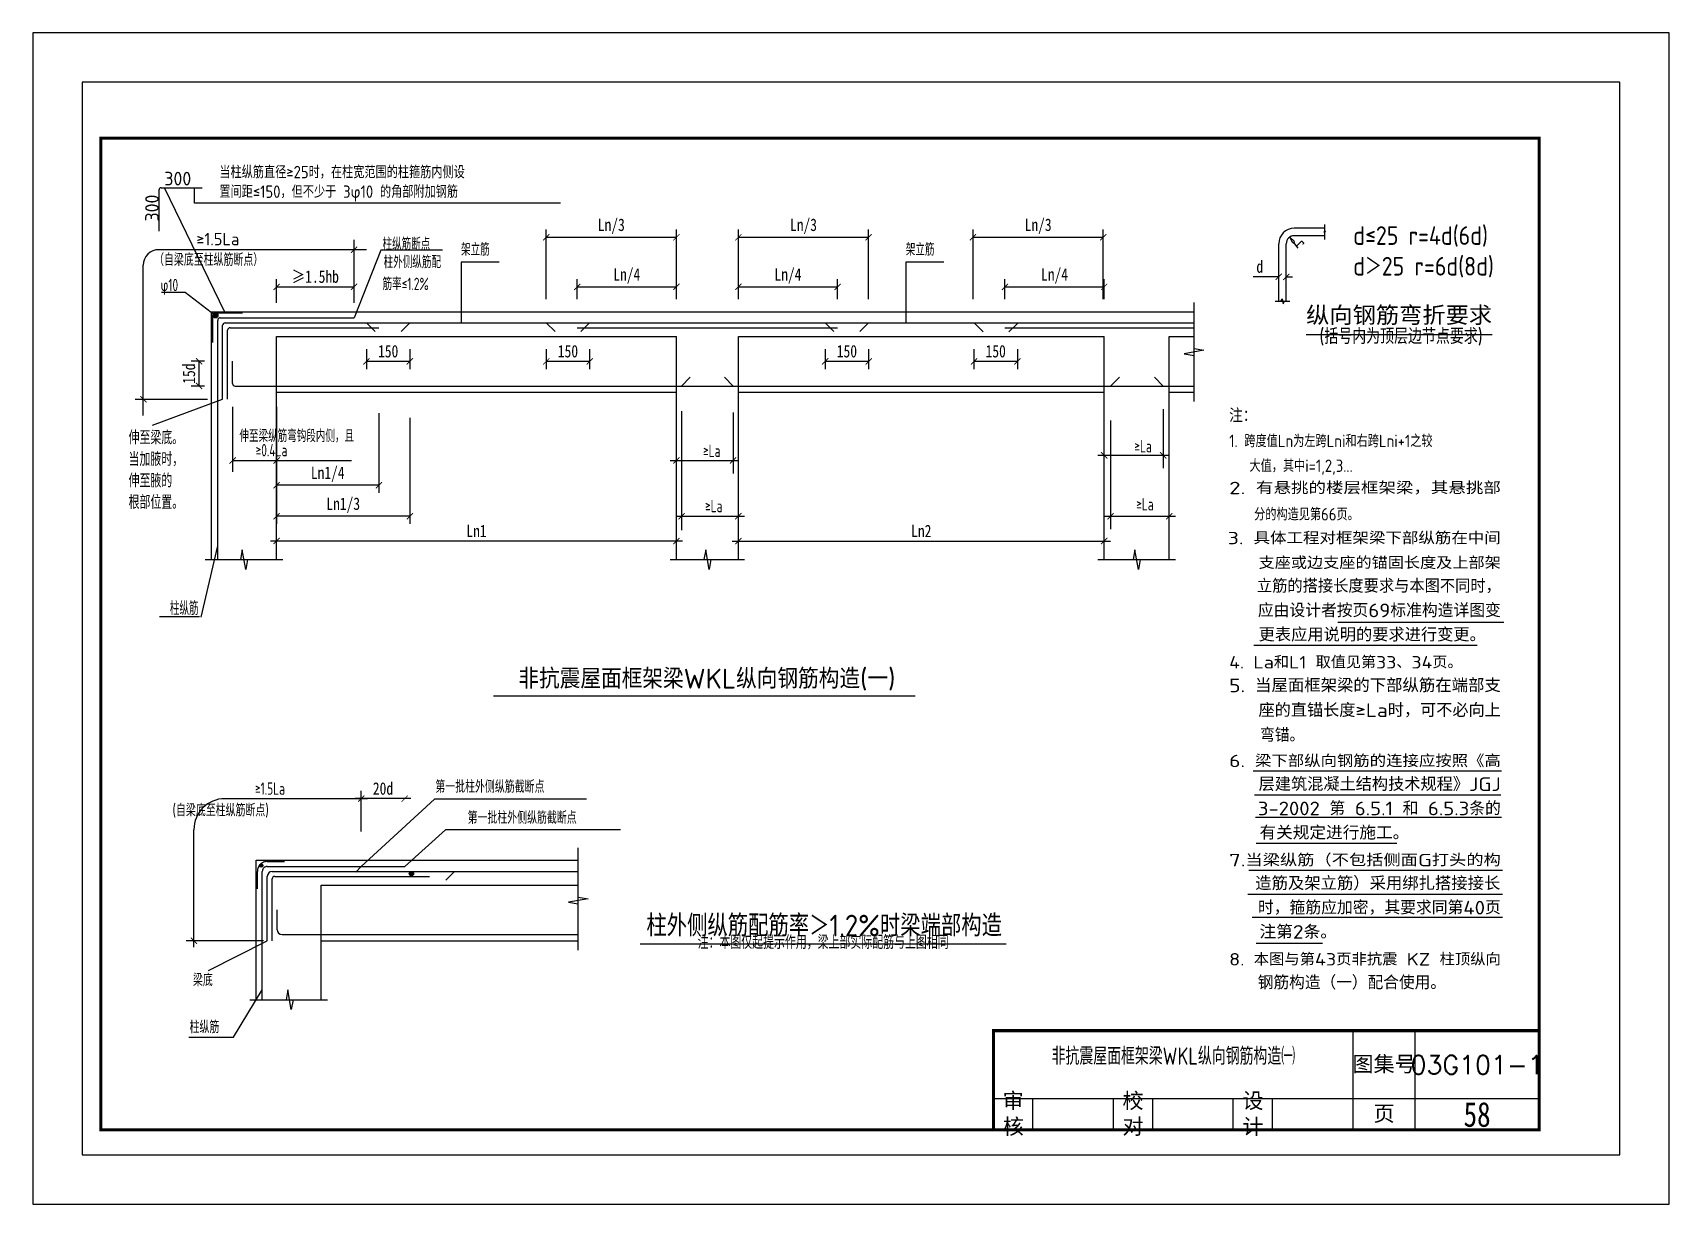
# Model space of a CAD drawing. Extents: x 1442 to 2852, y 1062 to 1251.
# Drawn here: x 2014.8 to 2278.8, y 1061.6 to 1250.6 of the extents above; entities that cross this region are included whole.
import ezdxf
from ezdxf.enums import TextEntityAlignment as Align

# ---------------------------------------------------------------- set-up
doc = ezdxf.new("R2010")
doc.units = 0
doc.header["$LTSCALE"] = 1000
doc.header["$MEASUREMENT"] = 0
doc.header["$PDMODE"] = 32
doc.header["$PDSIZE"] = -10
doc.linetypes.add('DASHED2', pattern=[9.525, 6.35, -3.175])
doc.layers.get('0').update_dxf_attribs({"linetype": 'CONTINUOUS'})
doc.layers.get('DEFPOINTS').update_dxf_attribs({"linetype": 'CONTINUOUS'})
for name, color, linetype in [('图线', 50, 'CONTINUOUS'), ('文字尺寸', 3, 'CONTINUOUS'), ('粗线', 10, 'CONTINUOUS'), ('粗虚', 12, 'DASHED2'), ('细线', 210, 'CONTINUOUS'), ('虚线', 4, 'DASHED2')]:
    doc.layers.add(name, color=color, linetype=linetype)
doc.styles.add('FS', font='', dxfattribs={"width": 0.8})
doc.styles.add('HZ', font='romans1.shx')
doc.styles.add('TSSD_REIN', font='tssdeng.shx', dxfattribs={"width": 0.7, "bigfont": 'hztxt.shx'})
doc.styles.get('FS').set_extended_font_data('FangSong_GB2312')
doc.dimstyles.new('FS', dxfattribs={"dimtxt": 2, "dimasz": 1, "dimexe": 1.25, "dimexo": 0.625, "dimtad": 1, "dimdec": 4, "dimtxsty": 'FS', "dimblk1": 'ARCHTICK', "dimblk2": 'ARCHTICK', "dimsah": 1, "dimcen": 0, "dimclrt": 256, "dimazin": 3, "dimtfac": 1, "dimtdec": 4, "dimtofl": 0, "dimtmove": 0, "dimatfit": 3, "dimtolj": 1, "dimtzin": 0})
doc.dimstyles.new('NORMAL', dxfattribs={"dimtxt": 2, "dimasz": 1, "dimexe": 1.25, "dimexo": 0.625, "dimtad": 1, "dimdec": 4, "dimtxsty": 'FS', "dimblk1": 'ARCHTICK', "dimblk2": 'ARCHTICK', "dimsah": 1, "dimcen": -0.09, "dimdle": 1, "dimse1": 1, "dimclrt": 256, "dimazin": 3, "dimtfac": 1, "dimtdec": 4, "dimtofl": 0, "dimtmove": 0, "dimatfit": 3, "dimtolj": 1, "dimtzin": 0})

msp = doc.modelspace()

# ---------------------------------------------------------------- texts
at = {"style": 'TSSD_REIN', "width": 0.8}
msp.add_text('非抗震屋面框架梁WKL纵向钢筋构造㈠', height=2.8, dxfattribs=at).set_placement((2198.75857, 1084.09358), align=Align.CENTER)
at = {"layer": '文字尺寸', "style": 'TSSD_REIN'}
for s, height, p in [('300', 2.2, (2035.98257, 1225.95923)), ('≥1.5La', 2, (2041.15488, 1216.2981)), ('注：', 2.2, (2207.75857, 1187.73492))]:
    msp.add_text(s, height=height, dxfattribs=at).set_placement(p)
for s, height, width, p in [('当柱纵筋直径≥25时，在柱宽范围的柱箍筋内侧设', 2, 0.9, (2044.87128, 1227.10995)), ('置间距≤150，但不少于 3φ10 的角部附加钢筋', 2, 0.9, (2044.87128, 1223.9532)), ('d≤25 r=4d(6d)', 3, 0.9, (2227.77926, 1216.37265)), ('柱纵筋断点', 2, 0.7, (2071.1857, 1215.50816)), ('（自梁底至柱纵筋断点）', 2, 0.8, (2034.33465, 1212.96953)), ('架立筋', 2, 0.7, (2083.85317, 1214.63312)), ('架立筋', 2, 0.7, (2155.60026, 1214.63312)), ('d＞25 r=6d(8d)', 3, 0.9, (2227.77926, 1211.42095)), ('φ10', 2, 0.7, (2035.37603, 1208.89523)), ('筋率≤1.2%', 2, 0.7, (2071.1857, 1209.07091)), ('伸至梁底。', 2.2, 0.8, (2030.22646, 1184.16986)), ('伸至梁纵筋弯钩段内侧，且', 2, 0.7, (2048.11252, 1184.55061)), ('1. 跨度值Ln为左跨Lni和右跨Lni+1之较', 2, 0.9, (2207.75857, 1183.73492)), ('当加腋时，', 2.2, 0.8, (2030.22646, 1180.69742)), ('   大值，其中i=1,2,3...', 2, 0.9, (2207.75857, 1179.73492)), ('伸至腋的', 2.2, 0.8, (2030.22646, 1177.22499)), ('根部位置。', 2.2, 0.8, (2030.22646, 1173.75256)), ('   分的构造见第66页。', 2, 0.9, (2208.51305, 1171.90426)), ('第一批柱外侧纵筋截断点', 2, 0.8, (2079.70701, 1127.96776)), ('(自梁底至柱纵筋断点)', 2, 0.8, (2037.30295, 1124.16721)), ('第一批柱外侧纵筋截断点', 2, 0.8, (2084.91039, 1122.96776)), ('梁底', 2, 0.8, (2040.60733, 1096.77731)), ('柱纵筋', 2, 0.8, (2040.05458, 1089.19183))]:
    msp.add_text(s, height=height, dxfattribs=dict(at, width=width)).set_placement(p)
msp.add_text('300', height=2.2, rotation=90, dxfattribs=at).set_placement((2035.09668, 1220.13363))
at = {"layer": '文字尺寸', "style": 'TSSD_REIN', "width": 0.8}
msp.add_text('r', height=2, rotation=315, dxfattribs=at).set_placement((2218.36188, 1216.21843))
at = {"layer": '文字尺寸', "style": 'TSSD_REIN'}
for s, height, width, p, p2 in [('柱外侧纵筋配', 2, 0.784782, (2071.36155, 1212.60686), (2080.61827, 1212.60686)), ('纵向钢筋弯折要求', 3, 1.267465, (2220.17506, 1203.44835), (2250.17506, 1203.44835)), ('2. 有悬挑的楼层框架梁，其悬挑部', 2, 1.407975, (2207.75857, 1176.1514), (2251.58404, 1176.1514)), ('3. 具体工程对框架梁下部纵筋在中间', 2, 1.334453, (2207.54629, 1168.06811), (2251.58404, 1168.06811)), ('   支座或边支座的锚固长度及上部架', 2, 1.334733, (2207.75857, 1164.0681), (2251.58404, 1164.0681)), ('   立筋的搭接长度要求与本图不同时，', 2.2, 1.175616, (2207.75857, 1160.2347), (2251.58404, 1160.2347)), ('   应由设计者按页69标准构造详图变', 2.2, 1.177594, (2207.75857, 1156.29779), (2251.58404, 1156.29779)), ('   更表应用说明的要求进行变更。', 2.2, 1.266074, (2207.75857, 1152.37534), (2249.16616, 1152.37534)), ('4. La和L1 取值见第33、34页。', 2, 1.222535, (2207.75857, 1148.03642), (2245.41426, 1148.03642)), ('非抗震屋面框架梁WKL纵向钢筋构造(一)', 3.2, 1.021148, (2093.09668, 1144.78677), (2153.92567, 1144.78677)), ('5. 当屋面框架梁的下部纵筋在端部支', 2.2, 1.2027, (2207.75857, 1144.19727), (2251.58404, 1144.19727)), ('   座的直锚长度≥La时，可不必向上', 2.2, 1.182846, (2207.75857, 1140.19727), (2251.58404, 1140.19727)), ('   弯锚。 ', 2.2, 1.168429, (2208.42557, 1136.19727), (2221.31877, 1136.19727)), ('6. 梁下部纵向钢筋的连接应按照《高', 2, 1.326754, (2207.75857, 1132.11184), (2251.58404, 1132.11184)), ('   层建筑混凝土结构技术规程》JGJ', 2.2, 1.220666, (2207.75857, 1128.2629), (2251.58404, 1128.2629)), ('   3-2002 第 6.5.1 和 6.5.3条的', 2.2, 1.082552, (2207.75857, 1124.348), (2251.58404, 1124.348)), ('   有关规定进行施工。', 2.2, 1.3392, (2207.75857, 1120.42781), (2236.82659, 1120.42781)), ('7.当梁纵筋（不包括侧面G打头的构', 2, 1.380336, (2207.75857, 1116.11184), (2251.58404, 1116.11184)), ('   造筋及架立筋）采用绑扎搭接接长', 2.2, 1.224894, (2207.17494, 1112.2629), (2251.50067, 1112.2629)), ('   时，箍筋应加密，其要求同第40页', 2.2, 1.177594, (2207.75857, 1108.348), (2251.58404, 1108.348)), ('柱外侧纵筋配筋率＞1.2%时梁端部构造', 3.5, 0.924001, (2113.74885, 1104.80578), (2171.11275, 1104.80578)), ('   注第2条。', 2.2, 1.403107, (2207.75857, 1104.42781), (2225.15404, 1104.42781)), ('8. 本图与第43页非抗震 KZ 柱顶纵向', 2, 1.243933, (2207.75857, 1100.11184), (2251.58404, 1100.11184)), ('   钢筋构造（一）配合使用。', 2.2, 1.236073, (2207.75857, 1096.2629), (2242.74624, 1096.2629))]:
    msp.add_text(s, height=height, dxfattribs=dict(at, width=width)).set_placement(p, p2, align=Align.FIT)
for s, height, width, p in [('(括号内为顶层边节点要求)', 2.5, 0.9, (2235.49141, 1200.37472)), ('注：本图仅起提示作用，梁上部实际配筋与上图相同', 2.2, 0.8, (2142.26271, 1102.77123))]:
    msp.add_text(s, height=height, dxfattribs=dict(at, width=width)).set_placement(p, align=Align.CENTER)
at = {"layer": '文字尺寸', "style": 'TSSD_REIN', "width": 0.7}
msp.add_text('柱纵筋', height=2.2, dxfattribs=at).set_placement((2041.50243, 1156.63552), align=Align.RIGHT)
at = {"layer": '文字尺寸', "linetype": 'BYBLOCK', "char_height": 2, "style": 'TSSD_REIN'}
for s, insert, attachment_point in [('\\A1;≥0.4La', (2053.27493, 1183.24869), 5), ('\\A1;≥La', (2125.70491, 1183.14178), 6), ('\\A1;≥La', (2195.28155, 1183.88441), 6), ('\\A1;≥La', (2126.02752, 1174.2395), 6), ('\\A1;≥La', (2195.57888, 1174.52727), 6), ('≥1.5La', (2053.0225, 1128.65172), 5)]:
    msp.add_mtext(s, dxfattribs=dict(at, insert=insert, attachment_point=attachment_point))

# ---------------------------------------------------------------- blocks, each defined once
blk = doc.blocks.new('标准16K框1')
for p, q in [((213, 12), (213, 28)), ((223, 12), (223, 28)), ((243, 17), (155, 17)), ((161.334, 12), (161.334, 17)), ((174.334, 12), (174.334, 17)), ((180.667, 12), (180.667, 17)), ((193.667, 12), (193.667, 17)), ((200, 12), (200, 17))]:
    blk.add_line(p, q)
blk.add_lwpolyline([(0, 0), (264, 0), (264, 189), (0, 189)], close=True)
at = {"const_width": 0.5}
for points in [[(11, 12), (243, 12), (243, 172), (11, 172), (11, 12)], [(243, 28), (155, 28), (155, 12)]]:
    blk.add_lwpolyline(points, dxfattribs=at)
at = {"layer": 'DEFPOINTS'}
blk.add_lwpolyline([(8, 8), (256, 8), (256, 181), (8, 181)], close=True, dxfattribs=at)
at = {"attachment_point": 5, "style": 'HZ'}
for s, insert, char_height, width in [('图集号', (218, 22.5), 2.5, 10), ('03G101-1', (233, 22.5), 3, 20), ('审核', (158.167, 14.5), 2.5, 6.334), ('校对', (177.5005, 14.5), 2.5, 6.333), ('设计', (196.8335, 14.5), 2.5, 6.333), ('页', (218, 14.5), 2.5, 10)]:
    blk.add_mtext(s, dxfattribs=dict(at, insert=insert, char_height=char_height, width=width))
at = {"style": 'FS', "width": 0.8}
for tag, p in [('内容', (184, 22.5)), ('页码', (233, 14.5))]:
    blk.add_attdef(tag, text='', height=4, dxfattribs=at).set_placement(p, align=Align.MIDDLE_CENTER)
blk = doc.blocks.new('_ARCHTICK')
at = {"color": 0, "linetype": 'BYBLOCK', "const_width": 0.15}
blk.add_lwpolyline([(-0.5, -0.5), (0.5, 0.5)], dxfattribs=at)
blk = doc.blocks.new('*D88')
at = {"color": 0, "linetype": 'BYBLOCK'}
for p, q in [((2067.76, 1121.72), (2067.76, 1128.28)), ((2075.76, 1127.03), (2066.76, 1127.03))]:
    blk.add_line(p, q, dxfattribs=at)
at = {"layer": 'DEFPOINTS', "color": 0, "linetype": 'BYBLOCK'}
for p in [(2067.76, 1127.03), (2067.76, 1121.09), (2074.76, 1121.09)]:
    blk.add_point(p, dxfattribs=at)
at = {"color": 0, "linetype": 'BYBLOCK', "rotation": 180}
blk.add_blockref('_ARCHTICK', (2067.76, 1127.03), dxfattribs=at)
at = {"color": 0, "linetype": 'BYBLOCK'}
blk.add_blockref('_ARCHTICK', (2074.76, 1127.03), dxfattribs=at)
at = {"linetype": 'BYBLOCK', "insert": (2071.26, 1128.65), "char_height": 2, "attachment_point": 5, "style": 'FS'}
blk.add_mtext('\\A1;20d', dxfattribs=at)
blk = doc.blocks.new('*D62')
at = {"color": 0, "linetype": 'BYBLOCK'}
blk.add_line((1546.38, 964.36), (1479.88, 964.36), dxfattribs=at)
at = {"layer": 'DEFPOINTS', "color": 0, "linetype": 'BYBLOCK'}
for p in [(1480.88, 964.36), (1480.88, 964.36), (1545.38, 964.36)]:
    blk.add_point(p, dxfattribs=at)
at = {"color": 0, "linetype": 'BYBLOCK', "rotation": 180}
blk.add_blockref('_ARCHTICK', (1480.88, 964.36), dxfattribs=at)
at = {"color": 0, "linetype": 'BYBLOCK'}
blk.add_blockref('_ARCHTICK', (1545.38, 964.36), dxfattribs=at)
at = {"linetype": 'BYBLOCK', "insert": (1513.13, 965.98), "char_height": 2, "attachment_point": 5, "style": 'FS'}
blk.add_mtext('\\A1;Ln1', dxfattribs=at)
blk = doc.blocks.new('*D65')
at = {"color": 0, "linetype": 'BYBLOCK'}
for p, q in [((1480.88, 984.97), (1480.88, 972.11)), ((1497.38, 984.97), (1497.38, 972.11)), ((1497.38, 973.36), (1480.88, 973.36))]:
    blk.add_line(p, q, dxfattribs=at)
at = {"layer": 'DEFPOINTS', "color": 0, "linetype": 'BYBLOCK'}
for p in [(1480.88, 985.6), (1497.38, 985.6), (1480.88, 973.36)]:
    blk.add_point(p, dxfattribs=at)
at = {"color": 0, "linetype": 'BYBLOCK', "rotation": 180}
blk.add_blockref('_ARCHTICK', (1480.88, 973.36), dxfattribs=at)
at = {"color": 0, "linetype": 'BYBLOCK'}
blk.add_blockref('_ARCHTICK', (1497.38, 973.36), dxfattribs=at)
at = {"linetype": 'BYBLOCK', "insert": (1489.13, 975.13), "char_height": 2, "attachment_point": 5, "style": 'FS'}
blk.add_mtext('\\A1;Ln1/4', dxfattribs=at)
blk = doc.blocks.new('*D63')
at = {"color": 0, "linetype": 'BYBLOCK'}
for p, q in [((1480.88, 984.35), (1480.88, 967.11)), ((1502.38, 984.23), (1502.38, 967.11)), ((1502.38, 968.36), (1480.88, 968.36))]:
    blk.add_line(p, q, dxfattribs=at)
at = {"layer": 'DEFPOINTS', "color": 0, "linetype": 'BYBLOCK'}
for p in [(1480.88, 984.97), (1502.38, 984.85), (1480.88, 968.36)]:
    blk.add_point(p, dxfattribs=at)
at = {"color": 0, "linetype": 'BYBLOCK', "rotation": 180}
blk.add_blockref('_ARCHTICK', (1480.88, 968.36), dxfattribs=at)
at = {"color": 0, "linetype": 'BYBLOCK'}
blk.add_blockref('_ARCHTICK', (1502.38, 968.36), dxfattribs=at)
at = {"linetype": 'BYBLOCK', "insert": (1491.63, 970.13), "char_height": 2, "attachment_point": 5, "style": 'FS'}
blk.add_mtext('\\A1;Ln1/3', dxfattribs=at)
blk = doc.blocks.new('*D66')
at = {"color": 0, "linetype": 'BYBLOCK'}
for p, q in [((1480.88, 1002.8), (1480.88, 1006.61)), ((1493.38, 1002.8), (1493.38, 1006.61)), ((1480.88, 1005.36), (1493.38, 1005.36))]:
    blk.add_line(p, q, dxfattribs=at)
at = {"layer": 'DEFPOINTS', "color": 0, "linetype": 'BYBLOCK'}
for p in [(1493.38, 1005.36), (1480.88, 1002.17), (1493.38, 1002.17)]:
    blk.add_point(p, dxfattribs=at)
at = {"color": 0, "linetype": 'BYBLOCK', "rotation": 180}
blk.add_blockref('_ARCHTICK', (1480.88, 1005.36), dxfattribs=at)
at = {"color": 0, "linetype": 'BYBLOCK'}
blk.add_blockref('_ARCHTICK', (1493.38, 1005.36), dxfattribs=at)
at = {"linetype": 'BYBLOCK', "insert": (1487.13, 1006.98), "char_height": 2, "attachment_point": 5, "style": 'FS'}
blk.add_mtext('\\A1;≥1.5hb', dxfattribs=at)
blk = doc.blocks.new('*D64')
at = {"color": 0, "linetype": 'BYBLOCK'}
for p, q in [((1469.23, 993.36), (1467.13, 993.36)), ((1468.38, 989.36), (1468.38, 993.36)), ((1469.23, 989.36), (1467.13, 989.36))]:
    blk.add_line(p, q, dxfattribs=at)
at = {"layer": 'DEFPOINTS', "color": 0, "linetype": 'BYBLOCK'}
for p in [(1468.38, 993.36), (1469.86, 993.36), (1469.86, 989.36)]:
    blk.add_point(p, dxfattribs=at)
at = {"color": 0, "linetype": 'BYBLOCK'}
for p, rotation in [((1468.38, 993.36), 90), ((1468.38, 989.36), 270)]:
    blk.add_blockref('_ARCHTICK', p, dxfattribs=dict(at, rotation=rotation))
at = {"linetype": 'BYBLOCK', "insert": (1466.76, 991.36), "char_height": 2, "attachment_point": 5, "rotation": 90, "style": 'FS'}
blk.add_mtext('\\A1;15d', dxfattribs=at)
blk = doc.blocks.new('*D67')
at = {"color": 0, "linetype": 'BYBLOCK'}
for p, q in [((2068.6, 1199.54), (2068.6, 1196.32)), ((2075.6, 1199.54), (2075.6, 1196.32)), ((2075.6, 1197.57), (2068.6, 1197.57))]:
    blk.add_line(p, q, dxfattribs=at)
at = {"layer": 'DEFPOINTS', "color": 0, "linetype": 'BYBLOCK'}
for p in [(2068.6, 1200.16), (2075.6, 1200.16), (2068.6, 1197.57)]:
    blk.add_point(p, dxfattribs=at)
at = {"color": 0, "linetype": 'BYBLOCK', "rotation": 180}
blk.add_blockref('_ARCHTICK', (2068.6, 1197.57), dxfattribs=at)
at = {"color": 0, "linetype": 'BYBLOCK'}
blk.add_blockref('_ARCHTICK', (2075.6, 1197.57), dxfattribs=at)
at = {"linetype": 'BYBLOCK', "insert": (2072.1, 1199.2), "char_height": 2, "attachment_point": 5, "style": 'FS'}
blk.add_mtext('\\A1;150', dxfattribs=at)
blk = doc.blocks.new('*D58')
at = {"color": 0, "linetype": 'BYBLOCK'}
for p, q in [((1524.38, 1003.39), (1524.38, 1014.61)), ((1545.38, 1003.39), (1545.38, 1014.61)), ((1524.38, 1013.36), (1545.38, 1013.36))]:
    blk.add_line(p, q, dxfattribs=at)
at = {"layer": 'DEFPOINTS', "color": 0, "linetype": 'BYBLOCK'}
for p in [(1545.38, 1013.36), (1524.38, 1002.76), (1545.38, 1002.76)]:
    blk.add_point(p, dxfattribs=at)
at = {"color": 0, "linetype": 'BYBLOCK', "rotation": 180}
blk.add_blockref('_ARCHTICK', (1524.38, 1013.36), dxfattribs=at)
at = {"color": 0, "linetype": 'BYBLOCK'}
blk.add_blockref('_ARCHTICK', (1545.38, 1013.36), dxfattribs=at)
at = {"linetype": 'BYBLOCK', "insert": (1534.88, 1015.13), "char_height": 2, "attachment_point": 5, "style": 'FS'}
blk.add_mtext('\\A1;Ln/3', dxfattribs=at)
blk = doc.blocks.new('*D57')
at = {"color": 0, "linetype": 'BYBLOCK'}
for p, q in [((1593.23, 1003.39), (1593.23, 1014.61)), ((1614.23, 1003.39), (1614.23, 1014.61)), ((1593.23, 1013.36), (1614.23, 1013.36))]:
    blk.add_line(p, q, dxfattribs=at)
at = {"layer": 'DEFPOINTS', "color": 0, "linetype": 'BYBLOCK'}
for p in [(1614.23, 1013.36), (1593.23, 1002.76), (1614.23, 1002.76)]:
    blk.add_point(p, dxfattribs=at)
at = {"color": 0, "linetype": 'BYBLOCK', "rotation": 180}
blk.add_blockref('_ARCHTICK', (1593.23, 1013.36), dxfattribs=at)
at = {"color": 0, "linetype": 'BYBLOCK'}
blk.add_blockref('_ARCHTICK', (1614.23, 1013.36), dxfattribs=at)
at = {"linetype": 'BYBLOCK', "insert": (1603.73, 1015.13), "char_height": 2, "attachment_point": 5, "style": 'FS'}
blk.add_mtext('\\A1;Ln/3', dxfattribs=at)
blk = doc.blocks.new('*D59')
at = {"color": 0, "linetype": 'BYBLOCK'}
for p, q in [((1555.38, 1003.39), (1555.38, 1014.61)), ((1576.38, 1003.39), (1576.38, 1014.61)), ((1555.38, 1013.36), (1576.38, 1013.36))]:
    blk.add_line(p, q, dxfattribs=at)
at = {"layer": 'DEFPOINTS', "color": 0, "linetype": 'BYBLOCK'}
for p in [(1576.38, 1013.36), (1555.38, 1002.76), (1576.38, 1002.76)]:
    blk.add_point(p, dxfattribs=at)
at = {"color": 0, "linetype": 'BYBLOCK', "rotation": 180}
blk.add_blockref('_ARCHTICK', (1555.38, 1013.36), dxfattribs=at)
at = {"color": 0, "linetype": 'BYBLOCK'}
blk.add_blockref('_ARCHTICK', (1576.38, 1013.36), dxfattribs=at)
at = {"linetype": 'BYBLOCK', "insert": (1565.88, 1015.13), "char_height": 2, "attachment_point": 5, "style": 'FS'}
blk.add_mtext('\\A1;Ln/3', dxfattribs=at)
blk = doc.blocks.new('*D70')
at = {"color": 0, "linetype": 'BYBLOCK'}
for p, q in [((2142.6, 1199.54), (2142.6, 1196.32)), ((2149.6, 1199.54), (2149.6, 1196.32)), ((2149.6, 1197.57), (2142.6, 1197.57))]:
    blk.add_line(p, q, dxfattribs=at)
at = {"layer": 'DEFPOINTS', "color": 0, "linetype": 'BYBLOCK'}
for p in [(2142.6, 1200.16), (2149.6, 1200.16), (2142.6, 1197.57)]:
    blk.add_point(p, dxfattribs=at)
at = {"color": 0, "linetype": 'BYBLOCK', "rotation": 180}
blk.add_blockref('_ARCHTICK', (2142.6, 1197.57), dxfattribs=at)
at = {"color": 0, "linetype": 'BYBLOCK'}
blk.add_blockref('_ARCHTICK', (2149.6, 1197.57), dxfattribs=at)
at = {"linetype": 'BYBLOCK', "insert": (2146.1, 1199.2), "char_height": 2, "attachment_point": 5, "style": 'FS'}
blk.add_mtext('\\A1;150', dxfattribs=at)
blk = doc.blocks.new('*D61')
at = {"color": 0, "linetype": 'BYBLOCK'}
blk.add_line((1554.38, 964.36), (1615.38, 964.36), dxfattribs=at)
at = {"layer": 'DEFPOINTS', "color": 0, "linetype": 'BYBLOCK'}
for p in [(1555.38, 964.36), (1614.38, 964.36), (1614.38, 964.36)]:
    blk.add_point(p, dxfattribs=at)
at = {"color": 0, "linetype": 'BYBLOCK', "rotation": 180}
blk.add_blockref('_ARCHTICK', (1555.38, 964.36), dxfattribs=at)
at = {"color": 0, "linetype": 'BYBLOCK'}
blk.add_blockref('_ARCHTICK', (1614.38, 964.36), dxfattribs=at)
at = {"linetype": 'BYBLOCK', "insert": (1584.88, 965.98), "char_height": 2, "attachment_point": 5, "style": 'FS'}
blk.add_mtext('\\A1;Ln2', dxfattribs=at)
blk = doc.blocks.new('*D69')
at = {"color": 0, "linetype": 'BYBLOCK'}
for p, q in [((1529.38, 1003.39), (1529.38, 1006.61)), ((1545.38, 1003.39), (1545.38, 1006.61)), ((1529.38, 1005.36), (1545.38, 1005.36))]:
    blk.add_line(p, q, dxfattribs=at)
at = {"layer": 'DEFPOINTS', "color": 0, "linetype": 'BYBLOCK'}
for p in [(1545.38, 1005.36), (1529.38, 1002.76), (1545.38, 1002.76)]:
    blk.add_point(p, dxfattribs=at)
at = {"color": 0, "linetype": 'BYBLOCK', "rotation": 180}
blk.add_blockref('_ARCHTICK', (1529.38, 1005.36), dxfattribs=at)
at = {"color": 0, "linetype": 'BYBLOCK'}
blk.add_blockref('_ARCHTICK', (1545.38, 1005.36), dxfattribs=at)
at = {"linetype": 'BYBLOCK', "insert": (1537.38, 1007.13), "char_height": 2, "attachment_point": 5, "style": 'FS'}
blk.add_mtext('\\A1;Ln/4', dxfattribs=at)
blk = doc.blocks.new('*D68')
at = {"color": 0, "linetype": 'BYBLOCK'}
for p, q in [((2097.6, 1199.54), (2097.6, 1196.32)), ((2104.6, 1199.54), (2104.6, 1196.32)), ((2104.6, 1197.57), (2097.6, 1197.57))]:
    blk.add_line(p, q, dxfattribs=at)
at = {"layer": 'DEFPOINTS', "color": 0, "linetype": 'BYBLOCK'}
for p in [(2097.6, 1200.16), (2104.6, 1200.16), (2097.6, 1197.57)]:
    blk.add_point(p, dxfattribs=at)
at = {"color": 0, "linetype": 'BYBLOCK', "rotation": 180}
blk.add_blockref('_ARCHTICK', (2097.6, 1197.57), dxfattribs=at)
at = {"color": 0, "linetype": 'BYBLOCK'}
blk.add_blockref('_ARCHTICK', (2104.6, 1197.57), dxfattribs=at)
at = {"linetype": 'BYBLOCK', "insert": (2101.1, 1199.2), "char_height": 2, "attachment_point": 5, "style": 'FS'}
blk.add_mtext('\\A1;150', dxfattribs=at)
blk = doc.blocks.new('*D71')
at = {"color": 0, "linetype": 'BYBLOCK'}
for p, q in [((1555.38, 1003.39), (1555.38, 1006.61)), ((1571.38, 1003.39), (1571.38, 1006.61)), ((1555.38, 1005.36), (1571.38, 1005.36))]:
    blk.add_line(p, q, dxfattribs=at)
at = {"layer": 'DEFPOINTS', "color": 0, "linetype": 'BYBLOCK'}
for p in [(1571.38, 1005.36), (1555.38, 1002.76), (1571.38, 1002.76)]:
    blk.add_point(p, dxfattribs=at)
at = {"color": 0, "linetype": 'BYBLOCK', "rotation": 180}
blk.add_blockref('_ARCHTICK', (1555.38, 1005.36), dxfattribs=at)
at = {"color": 0, "linetype": 'BYBLOCK'}
blk.add_blockref('_ARCHTICK', (1571.38, 1005.36), dxfattribs=at)
at = {"linetype": 'BYBLOCK', "insert": (1563.38, 1007.13), "char_height": 2, "attachment_point": 5, "style": 'FS'}
blk.add_mtext('\\A1;Ln/4', dxfattribs=at)
blk = doc.blocks.new('*D73')
at = {"color": 0, "linetype": 'BYBLOCK'}
for p, q in [((1598.38, 1003.39), (1598.38, 1006.61)), ((1614.38, 1003.39), (1614.38, 1006.61)), ((1598.38, 1005.36), (1614.38, 1005.36))]:
    blk.add_line(p, q, dxfattribs=at)
at = {"layer": 'DEFPOINTS', "color": 0, "linetype": 'BYBLOCK'}
for p in [(1614.38, 1005.36), (1598.38, 1002.76), (1614.38, 1002.76)]:
    blk.add_point(p, dxfattribs=at)
at = {"color": 0, "linetype": 'BYBLOCK', "rotation": 180}
blk.add_blockref('_ARCHTICK', (1598.38, 1005.36), dxfattribs=at)
at = {"color": 0, "linetype": 'BYBLOCK'}
blk.add_blockref('_ARCHTICK', (1614.38, 1005.36), dxfattribs=at)
at = {"linetype": 'BYBLOCK', "insert": (1606.38, 1007.13), "char_height": 2, "attachment_point": 5, "style": 'FS'}
blk.add_mtext('\\A1;Ln/4', dxfattribs=at)
blk = doc.blocks.new('*D60')
at = {"color": 0, "linetype": 'BYBLOCK'}
for p, q in [((2166.6, 1199.54), (2166.6, 1196.32)), ((2173.6, 1199.54), (2173.6, 1196.32)), ((2173.6, 1197.57), (2166.6, 1197.57))]:
    blk.add_line(p, q, dxfattribs=at)
at = {"layer": 'DEFPOINTS', "color": 0, "linetype": 'BYBLOCK'}
for p in [(2166.6, 1200.16), (2173.6, 1200.16), (2166.6, 1197.57)]:
    blk.add_point(p, dxfattribs=at)
at = {"color": 0, "linetype": 'BYBLOCK', "rotation": 180}
blk.add_blockref('_ARCHTICK', (2166.6, 1197.57), dxfattribs=at)
at = {"color": 0, "linetype": 'BYBLOCK'}
blk.add_blockref('_ARCHTICK', (2173.6, 1197.57), dxfattribs=at)
at = {"linetype": 'BYBLOCK', "insert": (2170.1, 1199.2), "char_height": 2, "attachment_point": 5, "style": 'FS'}
blk.add_mtext('\\A1;150', dxfattribs=at)
blk = doc.blocks.new('*D72')
at = {"color": 0, "linetype": 'BYBLOCK'}
for p, q in [((1642.55, 1006.98), (1638.41, 1006.98)), ((1642.55, 1005.2), (1642.55, 1008.23)), ((1643.75, 1005.2), (1643.75, 1008.23)), ((1643.75, 1006.98), (1644.75, 1006.98))]:
    blk.add_line(p, q, dxfattribs=at)
at = {"layer": 'DEFPOINTS', "color": 0, "linetype": 'BYBLOCK'}
for p in [(1642.55, 1006.98), (1642.55, 1004.57), (1643.75, 1004.57)]:
    blk.add_point(p, dxfattribs=at)
at = {"color": 0, "linetype": 'BYBLOCK'}
blk.add_blockref('_ARCHTICK', (1642.55, 1006.98), dxfattribs=at)
at = {"color": 0, "linetype": 'BYBLOCK', "rotation": 180}
blk.add_blockref('_ARCHTICK', (1643.75, 1006.98), dxfattribs=at)
at = {"linetype": 'BYBLOCK', "insert": (1639.48, 1008.61), "char_height": 2, "attachment_point": 5, "style": 'FS'}
blk.add_mtext('\\A1;d', dxfattribs=at)
blk = doc.blocks.new('_CLOSEDBLANK')
at = {"color": 0, "linetype": 'BYBLOCK'}
for p, q in [((-1, 0.17), (0, 0)), ((-1, 0.17), (-1, -0.17)), ((0, 0), (-1, -0.17))]:
    blk.add_line(p, q, dxfattribs=at)

# ---------------------------------------------------------------- dimensions: what is measured, and where the dimension line sits
at = {"layer": '文字尺寸'}
for base, p1, p2, text, picture, middle in [((2118.59668, 1217.59358), (2097.59668, 1206.99796), (2118.59668, 1206.99796), 'Ln/3', '*D58', (2108.09668, 1219.36994)), ((2149.59668, 1217.59358), (2128.59668, 1206.99796), (2149.59668, 1206.99796), 'Ln/3', '*D59', (2139.09668, 1219.36994)), ((2187.44737, 1217.59358), (2166.44737, 1206.99796), (2187.44737, 1206.99796), 'Ln/3', '*D57', (2176.94737, 1219.36994)), ((2066.59668, 1209.59358), (2054.09668, 1206.40643), (2066.59668, 1206.40643), '≥1.5hb', '*D66', (2060.34668, 1211.21858)), ((2118.59668, 1209.59358), (2102.59668, 1206.99796), (2118.59668, 1206.99796), 'Ln/4', '*D69', (2110.59668, 1211.36994)), ((2144.59668, 1209.59358), (2128.59668, 1206.99796), (2144.59668, 1206.99796), 'Ln/4', '*D71', (2136.59668, 1211.36994)), ((2187.59668, 1209.59358), (2171.59668, 1206.99796), (2187.59668, 1206.99796), 'Ln/4', '*D73', (2179.59668, 1211.36994)), ((2215.76481, 1211.21958), (2216.96481, 1208.80928), (2215.76481, 1208.80928), 'd', '*D72', (2212.69441, 1212.84458)), ((2054.09668, 1177.59358), (2070.59668, 1189.834), (2054.09668, 1189.834), 'Ln1/4', '*D65', (2062.34668, 1179.36994)), ((2054.09668, 1172.59358), (2075.59668, 1189.08689), (2054.09668, 1189.209), 'Ln1/3', '*D63', (2064.84668, 1174.36994))]:
    dim = msp.add_linear_dim(base=base, p1=p1, p2=p2, text=text, dimstyle='FS', dxfattribs=at)
    dim.commit()
    dim.dimension.update_dxf_attribs({"geometry": picture, "text_midpoint": middle, "insert": (573.2136, 204.23604)})
for base, p1, p2, text, dimstyle, picture, middle in [((2068.59668, 1197.5718), (2075.59668, 1200.16041), (2068.59668, 1200.16041), '150', 'FS', '*D67', (2072.09668, 1199.1968)), ((2097.59668, 1197.5718), (2104.59668, 1200.16041), (2097.59668, 1200.16041), '150', 'FS', '*D68', (2101.09668, 1199.1968)), ((2142.59668, 1197.5718), (2149.59668, 1200.16041), (2142.59668, 1200.16041), '150', 'FS', '*D70', (2146.09668, 1199.1968)), ((2166.59668, 1197.5718), (2173.59668, 1200.16041), (2166.59668, 1200.16041), '150', 'FS', '*D60', (2170.09668, 1199.1968)), ((2067.75857, 1127.02672), (2074.75857, 1121.09358), (2067.75857, 1121.09358), '20d', 'NORMAL', '*D88', (2071.25857, 1128.65172))]:
    dim = msp.add_linear_dim(base=base, p1=p1, p2=p2, text=text, dimstyle=dimstyle, dxfattribs=at)
    dim.commit()
    dim.dimension.update_dxf_attribs({"geometry": picture, "text_midpoint": middle})
dim = msp.add_linear_dim(base=(2041.59668, 1197.59358), p1=(2043.07095, 1193.59358), p2=(2043.07095, 1197.59358), angle=90, text='15d', dimstyle='FS', dxfattribs=at)
dim.commit()
dim.dimension.update_dxf_attribs({"geometry": '*D64', "text_midpoint": (2041.59668, 1195.59358), "dimtype": 128, "insert": (573.2136, 204.23604)})
for base, p1, p2, text, picture, middle in [((2054.09668, 1168.59358), (2118.59668, 1168.59358), (2054.09668, 1168.59358), 'Ln1', '*D62', (2086.34668, 1170.21858)), ((2187.59668, 1168.59358), (2128.59668, 1168.59358), (2187.59668, 1168.59358), 'Ln2', '*D61', (2158.09668, 1170.21858))]:
    dim = msp.add_linear_dim(base=base, p1=p1, p2=p2, text=text, dimstyle='FS', override={"dimcen": -0.09, "dimdle": 1, "dimse1": 1, "dimse2": 1}, dxfattribs=at)
    dim.commit()
    dim.dimension.update_dxf_attribs({"geometry": picture, "text_midpoint": middle, "insert": (573.2136, 204.23604)})

# ---------------------------------------------------------------- hatches: boundary and pattern name
at = {"layer": '粗线'}
for points in [[(2044.6315, 1204.99096, 1), (2043.8315, 1204.99096, 1)], [(2051.8994, 1116.22878, 0.566926778), (2051.506, 1116.46423, 0.025373343), (2051.39302, 1116.34772, 0.115866509), (2051.36509, 1116.22878, 1.000000719)], [(2076.18794, 1114.92319, 1), (2075.48658, 1114.92319, 1)]]:
    msp.add_hatch(color=256, dxfattribs=at).paths.add_polyline_path(points)

# ---------------------------------------------------------------- linework, layer by layer
at = {"color": 0, "linetype": 'BYBLOCK'}
for p, q in [((2046.99668, 1190.2633), (2046.99668, 1180.34358)), ((2054.09668, 1190.2633), (2054.09668, 1180.34358))]:
    msp.add_line(p, q, dxfattribs=at)
at = {"layer": 'DEFPOINTS'}
msp.add_line((2068.59668, 1215.59358), (2041.77407, 1215.59358), dxfattribs=at)
at = {"layer": 'DEFPOINTS', "color": 0, "linetype": 'BYBLOCK'}
for p in [(2218.26481, 1216.5532), (2219.05796, 1215.52319), (2046.99668, 1190.8883), (2054.09668, 1190.8883), (2115.59668, 1188.56916), (2128.59668, 1188.56916), (2054.09668, 1161.78084), (2075.59668, 1161.65872), (2050.79668, 1117.09358), (2052.59668, 1117.09358), (2067.75857, 1116.09358), (2052.59668, 1104.09358), (2061.29668, 1102.3883)]:
    msp.add_point(p, dxfattribs=at)
at = {"layer": '图线'}
for p, q in [((2045.77788, 1205.39358), (2036.0312, 1225.59358)), ((2040.8502, 1223.09328), (2040.8502, 1225.59358)), ((2099.8966, 1223.09328), (2040.8502, 1223.09328)), ((2070.91026, 1215.50816), (2066.59668, 1204.59358)), ((2080.84418, 1215.50816), (2070.91026, 1215.50816)), ((2089.99061, 1213.5761), (2083.85317, 1213.5761)), ((2083.85317, 1213.5761), (2083.85317, 1203.79358)), ((2155.60026, 1213.5761), (2155.60026, 1203.79358)), ((2161.7377, 1213.5761), (2155.60026, 1213.5761)), ((2035.52934, 1208.74208), (2039.36207, 1208.74208)), ((2039.36207, 1208.74208), (2044.2315, 1204.99096)), ((2034.08105, 1187.26931), (2045.39668, 1191.45909)), ((2041.91643, 1156.31697), (2044.59668, 1167.81599)), ((2035.19602, 1156.40517), (2041.635, 1156.40517)), ((2225.27678, 1155.50937), (2252.06078, 1155.50937)), ((2211.73869, 1151.81184), (2247.77534, 1151.81184)), ((2211.64129, 1131.51438), (2251.6712, 1131.51438)), ((2211.83608, 1127.62225), (2251.5738, 1127.62225)), ((2079.55834, 1126.92808), (2067.75857, 1116.09358)), ((2104.08857, 1126.92808), (2079.55834, 1126.92808)), ((2081.34236, 1122.02672), (2074.75857, 1116.09358)), ((2109.58929, 1122.02672), (2081.34236, 1122.02672)), ((2212.03088, 1124.02203), (2251.6712, 1124.02203)), ((2212.12827, 1119.83798), (2234.82163, 1119.83798)), ((2210.95951, 1115.50799), (2251.86599, 1115.50799)), ((2210.76472, 1111.61586), (2251.86599, 1111.61586)), ((2211.4465, 1107.91834), (2251.86599, 1107.91834)), ((2043.13468, 1099.30225), (2052.59668, 1104.09358)), ((2212.12827, 1103.73429), (2222.84187, 1103.73429)), ((2047.14163, 1088.52844), (2051.79668, 1096.18532)), ((2039.92178, 1088.52844), (2047.14163, 1088.52844))]:
    msp.add_line(p, q, dxfattribs=at)
at = {"layer": '文字尺寸'}
for p, q in [((2066.59668, 1210.84358), (2066.59668, 1217.19988)), ((2068.09668, 1215.59358), (2035.09668, 1215.59358)), ((2032.59668, 1188.82537), (2032.59668, 1213.09358)), ((2031.29573, 1191.45909), (2042.93723, 1191.45909)), ((2046.99668, 1190.2633), (2046.99668, 1179.73344)), ((2119.41649, 1189.54243), (2119.41649, 1170.33813)), ((2127.7419, 1189.35228), (2127.7419, 1179.46492)), ((2188.63907, 1188.02129), (2188.63907, 1170.52827)), ((2197.11314, 1189.84253), (2197.11314, 1180.34951))]:
    msp.add_line(p, q, dxfattribs=at)
at = {"layer": '文字尺寸', "linetype": 'BYBLOCK'}
for p, q in [((2218.15957, 1216.73717), (2218.85832, 1215.82975)), ((2046.99668, 1181.59358), (2054.09668, 1181.59358)), ((2054.09668, 1181.59358), (2066.19749, 1181.59358)), ((2117.59668, 1181.59358), (2128.59668, 1181.59358)), ((2198.09668, 1182.41482), (2186.59668, 1182.41482)), ((2118.59668, 1172.59358), (2129.59668, 1172.59358)), ((2187.59668, 1172.59358), (2199.09668, 1172.59358)), ((2068.75857, 1127.02672), (2045.75857, 1127.02672)), ((2040.75857, 1103.09358), (2040.75857, 1122.02672)), ((2051.97168, 1104.09358), (2039.50857, 1104.09358))]:
    msp.add_line(p, q, dxfattribs=at)
at = {"layer": '文字尺寸'}
msp.add_arc((2035.09668, 1213.09358), 2.5, 90, 180, dxfattribs=at)
at = {"layer": '文字尺寸', "linetype": 'BYBLOCK'}
msp.add_arc((2045.75857, 1122.02672), 5, 90, 180, dxfattribs=at)
at = {"layer": '粗线'}
for p, q in [((2035.09668, 1225.19358), (2035.09668, 1218.59358)), ((2035.49668, 1225.59358), (2042.09668, 1225.59358)), ((2045.39668, 1191.45909), (2045.39668, 1203.39358)), ((2045.79668, 1203.79358), (2202.09668, 1203.79358)), ((2046.19668, 1191.45909), (2046.19668, 1202.59358)), ((2046.59668, 1202.99358), (2070.59668, 1202.99358)), ((2068.59668, 1203.79358), (2070.01089, 1202.37937)), ((2075.59668, 1203.79358), (2074.18247, 1202.37937)), ((2097.59668, 1203.79358), (2099.01089, 1202.37937)), ((2102.59668, 1202.99358), (2144.59668, 1202.99358)), ((2104.59668, 1203.79358), (2103.18247, 1202.37937)), ((2142.59668, 1203.79358), (2144.01089, 1202.37937)), ((2149.59668, 1203.79358), (2148.18247, 1202.37937)), ((2166.65543, 1203.73483), (2168.06965, 1202.32062)), ((2171.59668, 1202.99358), (2202.09668, 1202.99358)), ((2173.65543, 1203.73483), (2172.24122, 1202.32062)), ((2220.17506, 1201.90334), (2250.17506, 1201.90334)), ((2046.99668, 1193.99358), (2046.99668, 1197.59358)), ((2047.39668, 1193.59358), (2202.09668, 1193.59358)), ((2120.8307, 1195.0078), (2119.41649, 1193.59358)), ((2126.32769, 1195.0078), (2127.7419, 1193.59358)), ((2190.05328, 1195.0078), (2188.63907, 1193.59358)), ((2195.69893, 1195.0078), (2197.11314, 1193.59358)), ((2089.09668, 1143.59358), (2157.09668, 1143.59358)), ((2052.59668, 1104.09358), (2052.59668, 1114.49358)), ((2053.39668, 1115.29358), (2102.75857, 1115.29358)), ((2053.39668, 1104.09358), (2053.39668, 1114.09358)), ((2053.79668, 1114.49358), (2078.75857, 1114.49358)), ((2082.79668, 1115.29358), (2081.38247, 1113.87937)), ((2054.19668, 1105.89358), (2054.19668, 1109.09358)), ((2054.99668, 1105.09358), (2102.75857, 1105.09358)), ((2112.76271, 1103.60604), (2171.76271, 1103.60604))]:
    msp.add_line(p, q, dxfattribs=at)
for centre, radius in [((2044.2315, 1204.99096), 0.4), ((2051.63224, 1116.22878), 0.26716), ((2075.83726, 1114.92319), 0.35068)]:
    msp.add_circle(centre, radius, dxfattribs=at)
for centre, radius, start, end in [((2035.49668, 1225.19358), 0.4, 90, 180), ((2045.79668, 1203.39358), 0.4, 90, 180), ((2046.59668, 1202.59358), 0.4, 90, 180), ((2046.59668, 1202.59358), 0.4, 90, 180), ((2046.59668, 1202.59358), 0.4, 90, 180), ((2047.39668, 1193.99358), 0.4, 180, 270), ((2053.39668, 1114.49358), 0.8, 90, 180), ((2053.79668, 1114.09358), 0.4, 90, 180), ((2053.79668, 1114.09358), 0.4, 90, 180), ((2053.79668, 1114.09358), 0.4, 90, 180), ((2054.99668, 1105.89358), 0.8, 180, 270)]:
    msp.add_arc(centre, radius, start, end, dxfattribs=at)
at = {"layer": '粗虚', "ltscale": 0.15}
for p, q in [((2043.79668, 1200.59358), (2043.79668, 1204.99358)), ((2044.19668, 1205.39358), (2048.59668, 1205.39358)), ((2044.59668, 1165.59358), (2044.59668, 1204.19358)), ((2044.99668, 1204.59358), (2066.59668, 1204.59358))]:
    msp.add_line(p, q, dxfattribs=at)
at = {"layer": '粗虚'}
for p, q in [((2052.59668, 1116.89358), (2055.39482, 1116.89358)), ((2050.99668, 1112.47487), (2050.99668, 1115.29358)), ((2051.79668, 1094.59358), (2051.79668, 1115.29358)), ((2052.59668, 1116.09358), (2074.75857, 1116.09358)), ((2067.75857, 1116.09358), (2066.858, 1115.19302))]:
    msp.add_line(p, q, dxfattribs=at)
at = {"layer": '粗虚', "ltscale": 0.15}
for centre in [(2044.19668, 1204.99358), (2044.99668, 1204.19358)]:
    msp.add_arc(centre, 0.4, 90, 180, dxfattribs=at)
at = {"layer": '粗虚'}
for radius in [1.6, 0.8]:
    msp.add_arc((2052.59668, 1115.29358), radius, 90, 180, dxfattribs=at)
at = {"layer": '细线'}
for p, q in [((2223.17506, 1219.0532), (2218.26481, 1219.0532)), ((2223.17506, 1217.8532), (2218.26481, 1217.8532)), ((2223.32233, 1218.52105), (2223.04672, 1218.45222)), ((2223.04672, 1218.45222), (2223.17506, 1218.37356)), ((2223.17506, 1217.2532), (2223.17506, 1219.6532)), ((2223.17506, 1218.58004), (2223.32233, 1218.52105)), ((2215.76481, 1207.29516), (2215.76481, 1216.5532)), ((2216.96481, 1207.29516), (2216.96481, 1216.5532)), ((2202.09668, 1191.09358), (2202.09668, 1207.09358)), ((2215.16481, 1207.29516), (2217.56481, 1207.29516)), ((2216.11507, 1207.29516), (2216.33714, 1207.68807)), ((2216.33714, 1207.68807), (2216.47039, 1206.84511)), ((2216.47039, 1206.84511), (2216.69247, 1207.29516)), ((2043.59668, 1205.59358), (2202.09668, 1205.59358)), ((2043.59668, 1165.59358), (2043.59668, 1205.59358)), ((2203.67237, 1199.37142), (2200.52099, 1198.81575)), ((2200.52099, 1198.81575), (2202.09668, 1198.53791)), ((2202.09668, 1199.64926), (2203.67237, 1199.37142)), ((2054.09668, 1192.59358), (2118.59668, 1192.59358)), ((2054.09668, 1165.59358), (2054.09668, 1192.59358)), ((2118.59668, 1165.59358), (2118.59668, 1192.59358)), ((2128.59668, 1192.59358), (2187.59668, 1192.59358)), ((2128.59668, 1165.59358), (2128.59668, 1192.59358)), ((2187.59668, 1165.59358), (2187.59668, 1192.59358)), ((2198.09668, 1165.59358), (2198.09668, 1192.59358)), ((2198.09668, 1192.59358), (2202.09668, 1192.59358)), ((2048.56884, 1167.16928), (2048.291, 1165.59358)), ((2049.12452, 1164.01789), (2048.56884, 1167.16928)), ((2123.31884, 1167.16928), (2123.041, 1165.59358)), ((2123.87452, 1164.01789), (2123.31884, 1167.16928)), ((2192.56884, 1167.16928), (2192.291, 1165.59358)), ((2193.12452, 1164.01789), (2192.56884, 1167.16928)), ((2042.59668, 1165.59358), (2055.09668, 1165.59358)), ((2049.40235, 1165.59358), (2049.12452, 1164.01789)), ((2117.59668, 1165.59358), (2129.59668, 1165.59358)), ((2124.15235, 1165.59358), (2123.87452, 1164.01789)), ((2186.59668, 1165.59358), (2199.09668, 1165.59358)), ((2193.40235, 1165.59358), (2193.12452, 1164.01789)), ((2050.79668, 1117.09358), (2102.75857, 1117.09358)), ((2050.79668, 1094.59358), (2050.79668, 1117.09358)), ((2102.75857, 1102.59358), (2102.75857, 1119.09358)), ((2104.33426, 1110.87142), (2101.18287, 1110.31575)), ((2101.18287, 1110.31575), (2102.75857, 1110.03791)), ((2102.75857, 1111.14926), (2104.33426, 1110.87142)), ((2061.29668, 1104.09358), (2102.75857, 1104.09358)), ((2061.29668, 1094.59358), (2061.29668, 1104.09358)), ((2055.9191, 1096.16928), (2055.64126, 1094.59358)), ((2056.47477, 1093.01789), (2055.9191, 1096.16928)), ((2049.79668, 1094.59358), (2062.29668, 1094.59358)), ((2056.75261, 1094.59358), (2056.47477, 1093.01789))]:
    msp.add_line(p, q, dxfattribs=at)
for radius in [2.5, 1.3, 0.1]:
    msp.add_arc((2218.26481, 1216.5532), radius, 90, 180, dxfattribs=at)
at = {"layer": '虚线', "ltscale": 0.15}
for p, q in [((2054.09668, 1201.59358), (2118.59668, 1201.59358)), ((2054.09668, 1192.59358), (2054.09668, 1201.59358)), ((2118.59668, 1192.59358), (2118.59668, 1201.59358)), ((2128.59668, 1201.59358), (2187.59668, 1201.59358)), ((2128.59668, 1192.59358), (2128.59668, 1201.59358)), ((2187.59668, 1192.59358), (2187.59668, 1201.59358)), ((2198.09668, 1192.59358), (2198.09668, 1201.59358)), ((2198.09668, 1201.59358), (2202.09668, 1201.59358)), ((2061.29668, 1113.09358), (2102.75857, 1113.09358)), ((2061.29668, 1104.09358), (2061.29668, 1113.09358))]:
    msp.add_line(p, q, dxfattribs=at)

# ---------------------------------------------------------------- block references
at = {"layer": 'DEFPOINTS'}
ref = msp.add_blockref('标准16K框1', (2014.75857, 1061.59358), dxfattribs=at)
ref.add_attrib('页码', '58', dxfattribs={"layer": '0', "height": 4, "style": 'FS', "width": 0.8}).set_placement((2247.75857, 1076.09358), align=Align.MIDDLE_CENTER)
at = {"layer": '文字尺寸', "linetype": 'BYBLOCK'}
for name, p, rotation in [('_CLOSEDBLANK', (2217.53193, 1217.59947), 127.5975530621904), ('_ARCHTICK', (2066.59668, 1215.59358), 180), ('_ARCHTICK', (2032.59668, 1191.45909), 270), ('_ARCHTICK', (2046.99668, 1181.59358), 180), ('_ARCHTICK', (2118.59668, 1181.59358), 180), ('_ARCHTICK', (2119.41649, 1172.59358), 180), ('_ARCHTICK', (2188.63907, 1172.59358), 180), ('_ARCHTICK', (2040.75857, 1104.09358), 270)]:
    msp.add_blockref(name, p, dxfattribs=dict(at, rotation=rotation))
at = {"layer": '文字尺寸', "linetype": 'BYBLOCK', "xscale": -1}
msp.add_blockref('_ARCHTICK', (2187.59668, 1182.41482), dxfattribs=at)
at = {"layer": '文字尺寸', "linetype": 'BYBLOCK', "xscale": -1, "rotation": 180}
msp.add_blockref('_ARCHTICK', (2197.11314, 1182.41482), dxfattribs=at)
at = {"layer": '文字尺寸', "linetype": 'BYBLOCK'}
for p in [(2054.09668, 1181.59358), (2127.7419, 1181.59358), (2128.59668, 1172.59358), (2198.09668, 1172.59358), (2067.75857, 1127.02672)]:
    msp.add_blockref('_ARCHTICK', p, dxfattribs=at)

msp.set_redraw_order([(e.dxf.handle, doc.entitydb.next_handle()) for e in msp.query("TEXT MTEXT ATTDEF DIMENSION ARC_DIMENSION")])  # texts and dimensions are drawn at this point

doc.saveas('drawing.dxf')
